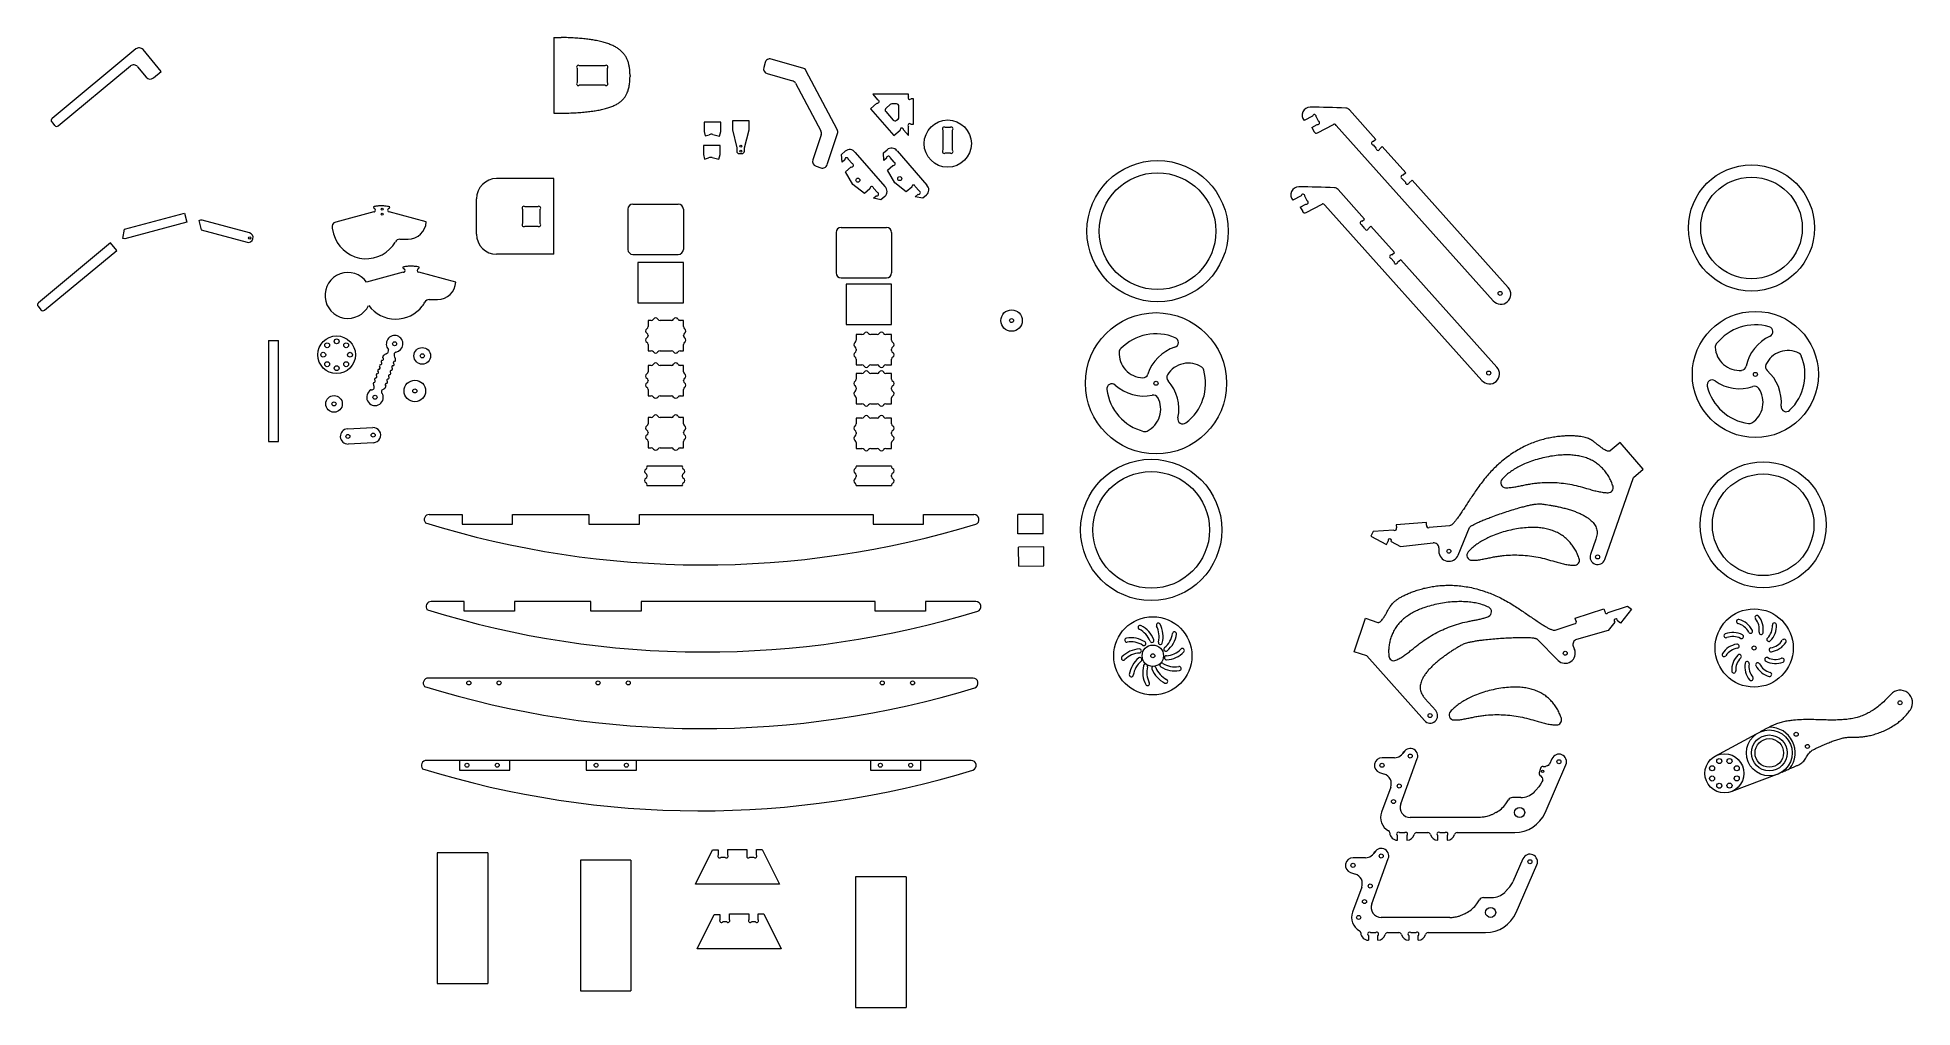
# Paper-space layout 'dxf' of a CAD drawing. Header units: millimetres. Extents: x -1714 to 2003, y -852 to 1070.
import ezdxf

# ---------------------------------------------------------------- set-up
doc = ezdxf.new("R2010")
doc.units = ezdxf.units.MM

psp = doc.layouts.new('dxf')

# ---------------------------------------------------------------- linework, layer by layer
at = {"color": 7, "linetype": 'Continuous', "lineweight": 15}
for p, q in [((-1519.2, 1047), (-1685.3, 909.4)), ((-1469.2, 1002.4), (-1505.1, 1045.7)), ((-690.8, 1069.7), (-690.8, 919.7)), ((-690.8, 1069.7), (-675.8, 1069.7)), ((-1673.2, 894.8), (-1530.2, 1013.3)), ((-1516.1, 1011.9), (-1498.7, 990.9)), ((-644.4, 1008.8), (-644.4, 980.7)), ((-589.4, 1013.7), (-639.5, 1013.7)), ((-584.4, 980.7), (-584.4, 1008.8)), ((-271.7, 1020.1), (-274.4, 1010.5)), ((-196.8, 1009.3), (-259.3, 1027)), ((-128.7, 887.3), (-190.7, 1004.4)), ((-1484.6, 989.6), (-1469.2, 1002.4)), ((-639.5, 975.7), (-589.4, 975.7)), ((-539.4, 994.7), (-539.4, 992.5)), ((-267.5, 998.2), (-217.3, 983.9)), ((-211.2, 979), (-161.2, 884.6)), ((-49.8, 939.4), (-62.4, 928.4)), ((-58.2, 957.3), (-48.7, 946.3)), ((12.7, 957.3), (-58.2, 957.3)), ((-23.6, 937), (-31.8, 929.8)), ((-11.3, 938.3), (-20.3, 938.3)), ((-6.3, 911.9), (-6.3, 933.3)), ((12.7, 953), (12.7, 957.3)), ((22.7, 948.2), (17.8, 948.2)), ((22.7, 898.2), (22.7, 948.2)), ((-1686, 902.4), (-1680.3, 895.5)), ((-690.8, 919.7), (-675.8, 919.7)), ((-392.8, 901.8), (-392.8, 883.7)), ((-359.3, 901.8), (-392.8, 901.8)), ((-359.3, 883.7), (-359.3, 901.8)), ((-336.6, 904.9), (-336.6, 886.9)), ((-303.1, 904.9), (-336.6, 904.9)), ((-303.1, 886.9), (-303.1, 904.9)), ((-62.4, 928.4), (-16.5, 875.6)), ((-32.3, 922.8), (-17.9, 906.2)), ((-10.8, 905.7), (-8, 908.2)), ((12.7, 875.8), (12.7, 893)), ((17.3, 898.2), (22.7, 898.2)), ((813.9, 914.1), (797, 905.2)), ((812.1, 891.7), (823.1, 897.5)), ((825.5, 904.1), (820.8, 912.9)), ((823.5, 880.7), (855.3, 897.6)), ((860.7, 895.7), (1172.1, 547.8)), ((939.4, 867.8), (886.8, 926.5)), ((-394.1, 856), (-394.1, 838)), ((-360.6, 856), (-394.1, 856)), ((-392.8, 883.7), (-390.6, 874.8)), ((-390.6, 874.8), (-382.4, 877)), ((-375.3, 877.7), (-361.8, 874.1)), ((-361.8, 874.1), (-359.3, 883.7)), ((-360.6, 838), (-360.6, 856)), ((-336.6, 886.9), (-327.9, 851.3)), ((-312.7, 851.1), (-303.1, 886.9)), ((-160.5, 876.8), (-177, 827.2)), ((-148.5, 817.8), (-128, 879.5)), ((-16.5, 875.6), (-4.1, 886.4)), ((2.9, 887.1), (12.7, 875.8)), ((81, 886.3), (81, 846.2)), ((95, 891.2), (85.9, 891.2)), ((100, 846.2), (100, 886.3)), ((812.1, 891.7), (816.8, 882.8)), ((933.7, 856.8), (940.1, 849.5)), ((939.4, 867.8), (934.7, 863.7)), ((-394.1, 838), (-391.9, 829)), ((-391.9, 829), (-383.7, 831.2)), ((-376.6, 832), (-363.1, 828.4)), ((-363.1, 828.4), (-360.6, 838)), ((-327.9, 851.3), (-327.9, 844.7)), ((-322.9, 839.7), (-317.7, 839.7)), ((-312.7, 844.7), (-312.7, 851.1)), ((-120, 837.8), (-112.6, 844.3)), ((-118.9, 822.9), (-120, 837.8)), ((-113.6, 827.6), (-118.9, 822.9)), ((-98.8, 819.9), (-106.7, 828.9)), ((-92.9, 842.1), (-34, 774.3)), ((-37.2, 840.9), (-29.8, 847.4)), ((-36.1, 826), (-37.2, 840.9)), ((-30.7, 830.6), (-36.1, 826)), ((-16, 823), (-23.9, 831.9)), ((-10.1, 845.1), (48.8, 777.4)), ((85.9, 841.2), (95, 841.2)), ((947.1, 849.4), (951.9, 853.7)), ((998.7, 801.5), (951.9, 853.7)), ((-690.8, 790.2), (-803.9, 790.2)), ((-690.8, 640.2), (-690.8, 790.2)), ((-170.6, 814.6), (-161.1, 811.4)), ((-112.1, 803.6), (-101.1, 813.2)), ((-97.4, 778.7), (-112.1, 803.6)), ((-29.3, 806.7), (-18.3, 816.3)), ((-14.6, 781.7), (-29.3, 806.7)), ((8.1, 763.7), (-14.6, 781.7)), ((991.8, 790), (998.1, 782.8)), ((998.7, 801.5), (993.4, 796.8)), ((1005.1, 781.8), (1011.4, 787.3)), ((1201.9, 574.5), (1011.4, 787.3)), ((-843.9, 680.2), (-843.9, 750.2)), ((-74.7, 760.6), (-97.4, 778.7)), ((-63.7, 770.2), (-74.7, 760.6)), ((-49, 762.5), (-56.8, 771.5)), ((-56.6, 751.2), (-51.2, 755.9)), ((-41.9, 748.1), (-56.6, 751.2)), ((-34.5, 754.5), (-41.9, 748.1)), ((19.2, 773.3), (8.1, 763.7)), ((33.9, 765.6), (26, 774.6)), ((26.2, 754.3), (31.6, 759)), ((40.9, 751.2), (26.2, 754.3)), ((48.4, 757.6), (40.9, 751.2)), ((791.4, 756.3), (774.5, 747.3)), ((803, 746.2), (798.3, 755.1)), ((916.8, 709.9), (864.3, 768.6)), ((-1542, 690), (-1423.1, 721.9)), ((-1423.1, 721.9), (-1418.2, 703.5)), ((-1394.6, 706.8), (-1389.7, 688.4)), ((-1293.9, 682.4), (-1387.5, 707.5)), ((-1047.6, 724.1), (-1122.9, 703.9)), ((-1048.4, 734.3), (-1047.5, 731.1)), ((-1016.7, 731.1), (-1015.9, 734.3)), ((-943.4, 704.5), (-1016.7, 724.1)), ((-752.5, 729.3), (-752.5, 701.2)), ((-722.4, 734.2), (-747.5, 734.2)), ((-717.5, 701.2), (-717.5, 729.3)), ((-543.7, 729.8), (-543.7, 649.8)), ((-533.7, 739.8), (-443.7, 739.8)), ((-433.7, 729.8), (-433.7, 649.8)), ((789.5, 733.8), (800.6, 739.6)), ((789.5, 733.8), (794.2, 725)), ((801, 722.9), (832.8, 739.7)), ((838.2, 737.8), (1149.6, 390)), ((912.2, 705.9), (916.8, 709.9)), ((-1545.2, 671.3), (-1542, 690)), ((-1541.1, 670.6), (-1545.2, 671.3)), ((-1418.2, 703.5), (-1541.1, 670.6)), ((-1389.7, 688.4), (-1298.8, 664.1)), ((-1130, 691.7), (-1127.1, 680.8)), ((-996, 670), (-979.5, 670)), ((-747.5, 696.2), (-722.4, 696.2)), ((-130.9, 683.5), (-130.9, 603.5)), ((-120.9, 693.5), (-30.9, 693.5)), ((-20.9, 683.5), (-20.9, 603.5)), ((917.5, 691.6), (911.1, 699)), ((929.4, 695.9), (924.5, 691.5)), ((976.2, 643.6), (929.4, 695.9)), ((-1569.4, 662.6), (-1712.5, 544.1)), ((-1700.4, 529.5), (-1557.3, 648)), ((-1557.3, 648), (-1569.4, 662.6)), ((-690.8, 640.2), (-803.9, 640.2)), ((-533.7, 639.8), (-443.7, 639.8)), ((975.6, 624.9), (969.3, 632.2)), ((970.9, 639), (976.2, 643.6)), ((-989.1, 604.6), (-1061.7, 585.2)), ((-989.8, 614.8), (-989, 611.6)), ((-958.2, 611.6), (-957.3, 614.8)), ((-884.8, 585), (-958.1, 604.6)), ((-523.7, 624.2), (-523.7, 544.2)), ((-433.7, 624.2), (-523.7, 624.2)), ((-433.7, 544.2), (-433.7, 624.2)), ((988.9, 629.4), (982.5, 623.9)), ((1179.4, 416.6), (988.9, 629.4)), ((-120.9, 593.5), (-30.9, 593.5)), ((-20.9, 581.1), (-110.9, 581.1)), ((-110.9, 581.1), (-110.9, 501.1)), ((-20.9, 501.1), (-20.9, 581.1)), ((-1713.1, 537.1), (-1707.4, 530.2)), ((-937.5, 550.5), (-920.9, 550.5)), ((-523.7, 544.2), (-433.7, 544.2)), ((-503.7, 509.1), (-503.7, 496.8)), ((-497.3, 509.1), (-503.7, 509.1)), ((-457.3, 509.1), (-480, 509.1)), ((-433.7, 509.1), (-440, 509.1)), ((-433.7, 496.8), (-433.7, 509.1)), ((-110.9, 501.1), (-20.9, 501.1)), ((-1256.4, 469.4), (-1256.4, 269.4)), ((-1256.4, 469.4), (-1236.4, 469.4)), ((-1236.4, 269.4), (-1236.4, 469.4)), ((-503.7, 479.4), (-503.7, 478.8)), ((-503.7, 461.4), (-503.7, 449.1)), ((-503.7, 449.1), (-497.3, 449.1)), ((-480, 449.1), (-457.3, 449.1)), ((-440, 449.1), (-433.7, 449.1)), ((-433.7, 478.8), (-433.7, 479.4)), ((-433.7, 449.1), (-433.7, 461.4)), ((-79.6, 481), (-90.9, 481)), ((-90.9, 481), (-90.9, 469.7)), ((-90.9, 452.3), (-90.9, 449.7)), ((-49.6, 481), (-62.3, 481)), ((-20.9, 481), (-32.3, 481)), ((-20.9, 469.7), (-20.9, 481)), ((-20.9, 449.7), (-20.9, 452.3)), ((-1039, 411.6), (-1039.6, 410)), ((-1035.8, 420.4), (-1036.4, 418.8)), ((-1032.6, 429.2), (-1033.2, 427.6)), ((-1029.8, 436.7), (-1029.9, 436.3)), ((-1011.1, 411.3), (-1010.5, 412.9)), ((-1007.9, 420.1), (-1007.3, 421.7)), ((-503.7, 419.8), (-503.7, 407.5)), ((-497.3, 419.8), (-503.7, 419.8)), ((-457.3, 419.8), (-480, 419.8)), ((-433.7, 419.8), (-440, 419.8)), ((-433.7, 407.5), (-433.7, 419.8)), ((-90.9, 432.3), (-90.9, 421)), ((-90.9, 421), (-79.6, 421)), ((-62.3, 421), (-49.6, 421)), ((-32.3, 421), (-20.9, 421)), ((-20.9, 421), (-20.9, 432.3)), ((-1045.4, 394.1), (-1046, 392.5)), ((-1042.2, 402.9), (-1042.8, 401.3)), ((-1020.8, 385), (-1020.2, 386.6)), ((-1017.6, 393.8), (-1017, 395.4)), ((-1014.3, 402.5), (-1013.8, 404.2)), ((-503.7, 390.2), (-503.7, 389.5)), ((-503.7, 372.2), (-503.7, 359.8)), ((-433.7, 389.5), (-433.7, 390.2)), ((-433.7, 359.8), (-433.7, 372.2)), ((-79.6, 404.1), (-90.9, 404.1)), ((-90.9, 404.1), (-90.9, 392.8)), ((-90.9, 375.5), (-90.9, 372.8)), ((-49.6, 404.1), (-62.3, 404.1)), ((-20.9, 404.1), (-32.3, 404.1)), ((-20.9, 392.8), (-20.9, 404.1)), ((-20.9, 372.8), (-20.9, 375.5)), ((-503.7, 359.8), (-497.3, 359.8)), ((-480, 359.8), (-457.3, 359.8)), ((-440, 359.8), (-433.7, 359.8)), ((-90.9, 355.5), (-90.9, 344.1)), ((-90.9, 344.1), (-79.6, 344.1)), ((-62.3, 344.1), (-49.6, 344.1)), ((-32.3, 344.1), (-20.9, 344.1)), ((-20.9, 344.1), (-20.9, 355.5)), ((-503.7, 316.8), (-503.7, 304.5)), ((-497.3, 316.8), (-503.7, 316.8)), ((-457.3, 316.8), (-480, 316.8)), ((-433.7, 316.8), (-440, 316.8)), ((-433.7, 304.5), (-433.7, 316.8)), ((-79.6, 315.5), (-90.9, 315.5)), ((-90.9, 315.5), (-90.9, 304.2)), ((-49.6, 315.5), (-62.3, 315.5)), ((-20.9, 315.5), (-32.3, 315.5)), ((-20.9, 304.2), (-20.9, 315.5)), ((-1256.4, 269.4), (-1236.4, 269.4)), ((-1099.6, 294.2), (-1049.5, 296.8)), ((-1048, 266.8), (-1098.1, 264.2)), ((-503.7, 287.2), (-503.7, 286.5)), ((-503.7, 269.2), (-503.7, 256.8)), ((-433.7, 286.5), (-433.7, 287.2)), ((-433.7, 256.8), (-433.7, 269.2)), ((-90.9, 286.9), (-90.9, 284.2)), ((-90.9, 266.9), (-90.9, 255.5)), ((-20.9, 284.2), (-20.9, 286.9)), ((-20.9, 255.5), (-20.9, 266.9)), ((1423.5, 267.4), (1403.9, 250.4)), ((1469.4, 214.6), (1423.5, 267.4)), ((-503.7, 256.8), (-497.3, 256.8)), ((-480, 256.8), (-457.3, 256.8)), ((-440, 256.8), (-433.7, 256.8)), ((-90.9, 255.5), (-79.6, 255.5)), ((-62.3, 255.5), (-49.6, 255.5)), ((-32.3, 255.5), (-20.9, 255.5)), ((-435.6, 220), (-506, 220)), ((-505.8, 201.3), (-505.8, 200.6)), ((-435.8, 200.6), (-435.8, 201.3)), ((-20.9, 220), (-91, 220)), ((-91, 202.3), (-91, 199.6)), ((-21, 199.6), (-21, 202.3)), ((1393.2, 35.5), (1449.9, 197.6)), ((1449.9, 197.6), (1469.4, 214.6)), ((-506, 182), (-435.6, 182)), ((-91, 182), (-20.9, 182)), ((-937.5, 124.5), (-872.2, 124.5)), ((-872.2, 124.5), (-872.2, 105.5)), ((-772.2, 124.5), (-621, 124.5)), ((-772.2, 105.5), (-772.2, 124.5)), ((-621, 124.5), (-621, 105.5)), ((-521, 105.5), (-521, 124.5)), ((-521, 124.5), (-57.4, 124.5)), ((-57.4, 124.5), (-57.4, 105.5)), ((42.6, 124.5), (142.5, 124.5)), ((42.6, 105.5), (42.6, 124.5)), ((279.6, 124.5), (229.6, 124.5)), ((229.6, 86.5), (229.6, 124.5)), ((279.6, 86.5), (279.6, 124.5)), ((-872.2, 105.5), (-772.2, 105.5)), ((-621, 105.5), (-521, 105.5)), ((-57.4, 105.5), (42.6, 105.5)), ((279.6, 86.5), (229.6, 86.5)), ((934.3, 90.6), (929.5, 81.9)), ((929.5, 81.9), (960.2, 65.1)), ((975, 93.7), (934.3, 90.6)), ((1039.6, 108.6), (979.8, 104.1)), ((979.8, 104.1), (980.2, 98.2)), ((1040, 103.5), (1039.6, 108.6)), ((1085.2, 102.1), (1045.2, 99)), ((1102.6, 44.2), (1125.1, 98.7)), ((1375.4, 75.5), (1364.8, 45.4)), ((280.8, 60.6), (230.8, 60)), ((231.3, 22), (230.8, 60)), ((281.2, 22.6), (280.8, 60.6)), ((960.2, 65.1), (963.7, 71.5)), ((969.8, 71.2), (988.4, 61)), ((988.4, 61), (1053, 68.4)), ((1064.1, 58.5), (1064.1, 51.8)), ((231.3, 22), (281.2, 22.6)), ((-868.4, -47.9), (-933.8, -47.9)), ((-868.4, -66.9), (-868.4, -47.9)), ((-768.4, -66.9), (-868.4, -66.9)), ((-617.3, -47.9), (-768.4, -47.9)), ((-768.4, -47.9), (-768.4, -66.9)), ((-617.3, -66.9), (-617.3, -47.9)), ((-517.3, -66.9), (-617.3, -66.9)), ((-517.3, -47.9), (-517.3, -66.9)), ((-53.7, -47.9), (-517.3, -47.9)), ((-53.7, -66.9), (-53.7, -47.9)), ((46.3, -66.9), (-53.7, -66.9)), ((146.2, -47.9), (46.3, -47.9)), ((46.3, -47.9), (46.3, -66.9)), ((1334.2, -80.9), (1391.2, -62.1)), ((1391.2, -62.1), (1393.1, -67.8)), ((1399.6, -69.9), (1438.4, -57.2)), ((1446.2, -63.4), (1424.3, -90.7)), ((1438.4, -57.2), (1446.2, -63.4)), ((896.6, -147.6), (918.8, -81.2)), ((918.8, -81.2), (943.4, -89.5)), ((1294.6, -104.4), (1332.7, -91.9)), ((1335.8, -85.8), (1334.2, -80.9)), ((1399.8, -105.2), (1337.2, -123.2)), ((1413.1, -88.7), (1399.8, -105.2)), ((1424.3, -90.7), (1418.5, -86.1)), ((921.1, -155.8), (896.6, -147.6)), ((1300.7, -164.5), (1259, -122.8)), ((1330.8, -136.6), (1333.3, -142.7)), ((1035.7, -283.9), (921.1, -155.8)), ((140.6, -199.7), (-939.4, -199.7)), ((1036.7, -240.1), (1058, -263.9)), ((1612, -354.2), (1694, -310.2)), ((-877.8, -362.8), (-943.1, -362.8)), ((-877.8, -362.8), (-877.8, -381.8)), ((-777.8, -362.8), (-877.8, -362.8)), ((-777.8, -381.8), (-777.8, -362.8)), ((-626.7, -362.8), (-777.8, -362.8)), ((-626.7, -362.8), (-626.7, -381.8)), ((-526.7, -362.8), (-626.7, -362.8)), ((-526.7, -381.8), (-526.7, -362.8)), ((-63, -362.8), (-526.7, -362.8)), ((-63, -362.8), (-63, -381.8)), ((37, -362.8), (-63, -362.8)), ((37, -381.8), (37, -362.8)), ((136.9, -362.8), (37, -362.8)), ((976.2, -357.5), (951.5, -357.5)), ((988.6, -449), (1021.5, -359.2)), ((993.4, -348.9), (995, -344.4)), ((1274.8, -466.4), (1316, -371.4)), ((1288.5, -359.5), (1283.8, -370.4)), ((-877.8, -381.8), (-777.8, -381.8)), ((-626.7, -381.8), (-526.7, -381.8)), ((-63, -381.8), (37, -381.8)), ((946.8, -386.8), (956.3, -390)), ((1265.6, -378.7), (1263.2, -387.7)), ((1270.2, -401.7), (1268.6, -405.4)), ((1269.4, -396.4), (1269.6, -396.7)), ((1280.6, -373.2), (1275.5, -374.7)), ((1734.6, -391), (1645.2, -424.3)), ((968.8, -415.9), (950.6, -465.5)), ((1226.8, -436.4), (1210.3, -436.4)), ((1143.7, -475.9), (1007.3, -475.9)), ((981.9, -520.9), (981.9, -511.7)), ((985.9, -505.9), (997, -505.9)), ((1000.9, -511.7), (1000.9, -520.9)), ((1020.3, -505.9), (1042.6, -505.9)), ((1061.9, -520.9), (1061.9, -511.7)), ((1065.9, -505.9), (1077, -505.9)), ((1080.9, -511.7), (1080.9, -520.9)), ((1100.3, -505.9), (1214.6, -505.9)), ((-921.6, -546), (-921.6, -805)), ((-821.6, -546), (-921.6, -546)), ((-821.6, -546), (-821.6, -805)), ((-409.9, -608.3), (-376.1, -540.2)), ((-376.1, -540.2), (-364.6, -540.2)), ((-364.6, -540.2), (-364.6, -550.7)), ((-358.8, -554.5), (-351.5, -554.5)), ((-345.6, -539.2), (-307.6, -539.2)), ((-345.6, -550.7), (-345.6, -539.2)), ((-307.6, -539.2), (-307.6, -550.7)), ((-301.8, -554.5), (-294.5, -554.5)), ((-288.6, -539.2), (-277.7, -539.2)), ((-288.6, -550.7), (-288.6, -539.2)), ((-277.7, -539.2), (-243.3, -608.3)), ((918.7, -555.7), (894, -555.6)), ((931, -647.2), (964, -557.4)), ((935.8, -547), (937.5, -542.6)), ((1231, -557.6), (1211, -603.6)), ((-637.6, -560.6), (-637.6, -819.6)), ((-537.6, -560.6), (-637.6, -560.6)), ((-537.6, -560.6), (-537.6, -819.6)), ((7.8, -593.4), (-92.2, -593.4)), ((-92.2, -593.4), (-92.2, -852.4)), ((7.8, -593.4), (7.8, -852.4)), ((889.2, -585), (898.8, -588.2)), ((1217.3, -664.5), (1258.5, -569.6)), ((-243.3, -608.3), (-409.9, -608.3)), ((911.2, -614), (893, -663.7)), ((-406.5, -736), (-372.7, -667.9)), ((-372.7, -667.9), (-361.2, -667.9)), ((-361.2, -667.9), (-361.2, -678.4)), ((-342.2, -666.9), (-304.2, -666.9)), ((-342.2, -678.4), (-342.2, -666.9)), ((-304.2, -666.9), (-304.2, -678.4)), ((-285.2, -666.9), (-274.3, -666.9)), ((-285.2, -678.4), (-285.2, -666.9)), ((-274.3, -666.9), (-239.9, -736)), ((1152.7, -634.6), (1169.3, -634.6)), ((-355.4, -682.2), (-348.1, -682.2)), ((-298.4, -682.2), (-291.1, -682.2)), ((928.4, -704), (939.4, -704)), ((1086.2, -674), (949.8, -674)), ((962.8, -704), (985, -704)), ((1008.4, -704), (1019.4, -704)), ((1042.8, -704), (1157, -704)), ((-239.9, -736), (-406.5, -736)), ((924.4, -709.8), (924.4, -719)), ((943.4, -719), (943.4, -709.8)), ((1004.4, -709.8), (1004.4, -719)), ((1023.4, -719), (1023.4, -709.8)), ((-921.6, -805), (-821.6, -805)), ((-637.6, -819.6), (-537.6, -819.6)), ((-92.2, -852.4), (7.8, -852.4))]:
    psp.add_line(p, q, dxfattribs=at)
for centre, radius in [((90.5, 859.5), 46.8), ((-319.8, 854.6), 2), ((-319.8, 844.5), 2), ((506.5, 686), 140), ((-87.7, 787.1), 4), ((-4.8, 790.2), 4), ((506.5, 686), 115.7), ((1684.1, 692.4), 125), ((1684.1, 692.4), 100.7), ((-1031.1, 729.6), 2), ((-1031.1, 719.5), 2), ((-1293.5, 672.7), 2.29), ((1185.7, 562.7), 4), ((217, 508.9), 21.2), ((503.4, 384.5), 140), ((1691.8, 402.1), 125), ((217, 508.9), 4), ((-1121.2, 441.1), 37.3), ((-1140, 459.9), 4.84), ((-1121.2, 467.7), 4.84), ((-1102.4, 459.9), 4.84), ((-1006.2, 462.8), 4), ((-951.3, 438.9), 16.5), ((-1147.7, 441.1), 4.84), ((-1140, 422.3), 4.84), ((-1121.2, 414.6), 4.84), ((-1102.4, 422.3), 4.84), ((-1094.6, 441.1), 4.84), ((-951.3, 438.9), 4), ((-966.1, 369.4), 21.3), ((-966.1, 369.4), 4), ((503.4, 384.5), 4), ((1163.1, 404.8), 4), ((1691.8, 402.1), 4), ((-1126.4, 343.7), 16.5), ((-1126.4, 343.7), 4), ((-1045.1, 356.9), 4), ((-1098.9, 279.2), 4), ((-1048.8, 281.8), 4), ((493.9, 94), 140), ((1707.2, 104.1), 125), ((493.9, 94), 115.7), ((1707.2, 104.1), 100.7), ((1084.1, 51.8), 4), ((1379, 40.4), 4), ((1689.3, -140), 77.5), ((497.1, -155.5), 77.5), ((497.1, -155.5), 21.2), ((1314.8, -150.4), 4), ((1689.3, -140), 4), ((497.1, -155.5), 4), ((-859.1, -209.3), 4), ((-799.1, -209.2), 4), ((-602.9, -209.2), 4), ((-542.9, -209.2), 4), ((-39.3, -209.2), 4), ((20.7, -209.2), 4), ((1978.6, -248.6), 4), ((1046.8, -273.9), 4), ((1719.4, -348), 45.5), ((1719.4, -348), 35.6), ((1719.4, -348), 28.3), ((1772.7, -311), 4), ((1795, -335.1), 4), ((-862.8, -372.3), 4), ((-802.8, -372.3), 4), ((-606.7, -372.3), 4), ((-546.7, -372.3), 4), ((-43, -372.3), 4), ((17, -372.3), 4), ((951.5, -372.5), 4), ((1007.4, -354.1), 4), ((1302.3, -365.4), 4), ((1630.4, -388.4), 38.8), ((1620.3, -364), 5), ((1640.5, -364), 5), ((1269.9, -384.4), 2.29), ((1606, -378.3), 5), ((1606, -398.6), 5), ((1620.3, -412.9), 5), ((1640.5, -412.8), 5), ((1654.8, -378.3), 5), ((1654.8, -398.5), 5), ((974.3, -444.3), 4), ((985.6, -413.5), 4), ((1224.4, -465.9), 10), ((949.9, -552.2), 4), ((894, -570.7), 4), ((1244.8, -563.6), 4), ((928.1, -611.7), 4), ((916.8, -642.5), 4), ((1166.9, -664), 10), ((905.2, -674), 4)]:
    psp.add_circle(centre, radius, dxfattribs=at)
for centre, radius, start, end in [((-1512.8, 1039.3), 10, 39.6305, 129.6305), ((-1523.8, 1005.6), 10, 39.6305, 129.6305), ((-642, 1011.3), 3.5, 45, 225), ((-586.9, 1011.3), 3.5, 315, 135), ((-264.8, 1007.8), 10, 164.1835, 254.1835), ((-262.1, 1017.4), 10, 74.1835, 164.1835), ((-199.5, 999.7), 10, 27.9115, 74.1835), ((-1491, 997.3), 10, 219.6305, 309.6305), ((-642, 978.2), 3.5, 135, 315), ((-586.9, 978.2), 3.5, 225, 45), ((-220, 974.3), 10, 27.9115, 74.1835), ((-49.2, 942.9), 3.5, 260.7409, 80.7409), ((-28.6, 926.1), 5, 131.0362, 221.0362), ((-20.3, 933.3), 5, 90, 131.0362), ((-11.3, 933.3), 5, 0, 90), ((15.2, 950.6), 3.5, 136.5328, 316.5328), ((809.1, 915.7), 15.9, 90, 221.0809), ((809.1, -433.8), 1365.4, 87.0263, 90), ((879.4, 919.8), 10, 41.8357, 87.0263), ((-1682.1, 905.6), 5, 129.6305, 219.6305), ((-1676.4, 898.7), 5, 219.6305, 309.6305), ((-14.1, 909.5), 5, 221.0362, 311.0362), ((-11.3, 911.9), 5, 311.0362, 0), ((15, 895.6), 3.5, 48.5943, 228.5943), ((83.5, 888.7), 3.5, 45, 225), ((97.5, 888.7), 3.5, 315, 135), ((817.4, 913.5), 3.5, 349.9734, 169.9734), ((824.3, 900.8), 3.5, 249.8001, 69.8001), ((860, 888.7), 10, 107.5623, 117.9115), ((853.3, 889), 10, 41.8357, 68.3184), ((-377.9, 868.1), 10, 75, 116.8024), ((-170, 879.9), 10, 341.6395, 27.9115), ((-137.5, 882.6), 10, 341.6395, 27.9115), ((-0.6, 886.7), 3.5, 5.6093, 185.6093), ((821.2, 885.2), 5, 207.9115, 297.9115), ((934.2, 860.3), 3.5, 81.2496, 261.2496), ((-379.2, 822.3), 10, 75, 116.8024), ((-322.9, 844.7), 5, 180, 270), ((-317.7, 844.7), 5, 270, 0), ((-167.5, 824.1), 10, 161.6395, 251.6395), ((-110.1, 828.2), 3.5, 10.7032, 190.7032), ((-103.8, 834.2), 13.4, 35.8796, 131.0362), ((-100, 816.5), 3.5, 251.3691, 71.3691), ((-27.3, 831.3), 3.5, 10.7032, 190.7032), ((-21, 837.3), 13.4, 35.8796, 131.0362), ((-17.1, 819.6), 3.5, 251.3691, 71.3691), ((83.5, 843.7), 3.5, 135, 315), ((97.5, 843.7), 3.5, 225, 45), ((943.6, 849.4), 3.5, 178.7672, 0.2278), ((-803.9, 750.2), 40, 90, 180), ((-158, 820.9), 10, 251.6395, 341.6395), ((992.6, 793.4), 3.5, 76.5037, 256.5037), ((1001.6, 782.3), 3.5, 171.7996, 351.7996), ((-60.2, 770.9), 3.5, 10.7032, 190.7032), ((-50.1, 759.2), 3.5, 251.3691, 71.3691), ((-43.3, 764.7), 13.4, 311.0362, 46.1927), ((22.6, 774), 3.5, 10.7032, 190.7032), ((32.7, 762.3), 3.5, 251.3691, 71.3691), ((39.5, 767.8), 13.4, 311.0362, 46.1927), ((786.5, 757.8), 15.9, 90, 221.0809), ((786.5, -591.7), 1365.4, 87.0263, 90), ((794.8, 755.7), 3.5, 349.9734, 169.9734), ((801.8, 742.9), 3.5, 249.8001, 69.8001), ((856.8, 761.9), 10, 41.8357, 87.0263), ((-1390.1, 697.8), 10, 75, 116.8024), ((-1047.6, 727.6), 3.5, 269.2792, 89.2792), ((-1016.7, 727.6), 3.5, 90.7208, 270.7208), ((-750, 731.8), 3.5, 45, 225), ((-720, 731.8), 3.5, 315, 135), ((-533.7, 729.8), 10, 90, 180), ((-443.7, 729.8), 10, 0, 90), ((798.6, 727.3), 5, 207.9115, 297.9115), ((837.4, 730.9), 10, 107.5623, 117.9115), ((830.7, 731.1), 10, 41.8357, 68.3184), ((-1296.4, 673.2), 9.5, 255, 75), ((-1120.4, 694.3), 10, 105, 195), ((-1062.6, 698.1), 66.8, 195, 322.0991), ((-996, 660), 10, 90, 151.277), ((-979.5, 706.2), 36.1, 270, 357.3302), ((-803.9, 680.2), 40, 180, 270), ((-750, 698.7), 3.5, 135, 315), ((-720, 698.7), 3.5, 225, 45), ((-120.9, 683.5), 10, 90, 180), ((-30.9, 683.5), 10, 0, 90), ((911.7, 702.4), 3.5, 81.2496, 261.2496), ((921, 691.5), 3.5, 178.7672, 0.2278), ((-1055.5, 692.6), 57.8, 322.0991, 331.277), ((-533.7, 649.8), 10, 180, 270), ((-443.7, 649.8), 10, 270, 0), ((970.1, 635.6), 3.5, 76.5037, 256.5037), ((-1098.7, 558.6), 45.5, 35.6186, 334.2266), ((-989, 608.1), 3.5, 269.2792, 89.2792), ((-958.1, 608.1), 3.5, 90.7208, 270.7208), ((-120.9, 603.5), 10, 180, 270), ((-30.9, 603.5), 10, 270, 0), ((979, 624.4), 3.5, 171.7996, 351.7996), ((-920.9, 586.7), 36.1, 270, 357.3302), ((1187, 561.2), 20, 221.8357, 41.8357), ((-1709.3, 540.3), 5, 129.6305, 219.6305), ((-1703.5, 533.3), 5, 219.6305, 309.6305), ((-1004, 578.6), 66.8, 216.5732, 322.0991), ((-996.9, 573.1), 57.8, 322.0991, 331.277), ((-937.5, 540.5), 10, 90, 151.277), ((-503.7, 488.1), 5, 120, 240), ((-508.7, 496.8), 5, 300, 0), ((-508.7, 479.4), 5, 0, 60), ((-497.3, 514.1), 5, 270, 330), ((-488.7, 509.1), 5, 30, 150), ((-480, 514.1), 5, 210, 270), ((-457.3, 514.1), 5, 270, 330), ((-448.7, 509.1), 5, 30, 150), ((-440, 514.1), 5, 210, 270), ((-428.7, 496.8), 5, 180, 240), ((-428.7, 479.4), 5, 120, 180), ((-433.7, 488.1), 5, 300, 60), ((-79.6, 486), 5, 270, 330), ((-70.9, 481), 5, 30, 150), ((-62.3, 486), 5, 210, 270), ((-49.6, 486), 5, 270, 330), ((-40.9, 481), 5, 30, 150), ((-32.3, 486), 5, 210, 270), ((1691.8, 402.1), 98.3, 73.7094, 142.0479), ((1716.6, 486.8), 10, 294.8117, 73.7094), ((-1025.1, 449.6), 7, 285.8788, 17.696), ((-1006.2, 462.8), 16.5, 277.3221, 222.3709), ((-1000.4, 440.5), 7, 121.997, 213.8142), ((-503.7, 470.1), 5, 120, 240), ((-508.7, 478.8), 5, 300, 0), ((-508.7, 461.4), 5, 0, 60), ((-497.3, 444.1), 5, 30, 90), ((-488.7, 449.1), 5, 210, 330), ((-480, 444.1), 5, 90, 150), ((-457.3, 444.1), 5, 30, 90), ((-448.7, 449.1), 5, 210, 330), ((-440, 444.1), 5, 90, 150), ((-428.7, 478.8), 5, 180, 240), ((-428.7, 461.4), 5, 120, 180), ((-433.7, 470.1), 5, 300, 60), ((-90.9, 461), 5, 120, 240), ((-95.9, 469.7), 5, 300, 0), ((-95.9, 452.3), 5, 0, 60), ((-95.9, 449.7), 5, 300, 0), ((-15.9, 469.7), 5, 180, 240), ((-15.9, 452.3), 5, 120, 180), ((-15.9, 449.7), 5, 180, 240), ((-20.9, 461), 5, 300, 60), ((478.8, 443.8), 48.4, 176.4549, 268.1085), ((440.4, 446.2), 10, 135.4529, 176.4549), ((503.4, 384.5), 98.1, 67.1144, 135.5576), ((567.3, 375.8), 84.6, 108.2167, 161.5849), ((537.8, 465.6), 10, 287.7191, 68.0515), ((1622.2, 456.4), 10, 142.0479, 183.0498), ((1660.5, 458.4), 48.4, 183.0498, 274.7133), ((1756.3, 401), 84.6, 114.8117, 168.3073), ((1756.3, 401), 48.4, 63.0498, 154.7133), ((-1038.7, 409.7), 1, 159.8465, 235.3487), ((-1038.1, 411.3), 1, 84.4212, 159.8465), ((-1037.7, 415.2), 2.93, 264.4212, 55.2718), ((-1035.4, 418.4), 1, 159.8465, 235.2718), ((-1034.8, 420.1), 1, 84.4981, 159.8465), ((-1034.5, 424), 2.93, 264.4981, 55.1948), ((-1032.2, 427.2), 1, 159.8465, 235.1948), ((-1031.6, 428.8), 1, 84.5751, 159.8465), ((-1031.3, 432.7), 2.93, 264.5751, 55.1179), ((-1029, 436), 1, 159.8465, 235.1179), ((-1020.4, 433.2), 10, 105.8788, 159.8465), ((-1012.4, 407.7), 2.93, 84.7291, 234.9638), ((-1009.2, 416.5), 2.93, 84.6521, 235.0409), ((-1012.1, 411.7), 1, 264.7291, 339.8465), ((-1011.5, 413.3), 1, 339.8465, 55.0409), ((-1006, 425.3), 2.93, 85.9719, 235.1179), ((-1008.9, 420.4), 1, 264.6521, 339.8465), ((-1008.3, 422), 1, 339.8465, 55.1179), ((-1014.5, 431), 10, 348.0652, 33.8142), ((-1005.7, 429.2), 1, 265.9719, 348.0652), ((-497.3, 424.8), 5, 270, 330), ((-488.7, 419.8), 5, 30, 150), ((-480, 424.8), 5, 210, 270), ((-457.3, 424.8), 5, 270, 330), ((-448.7, 419.8), 5, 30, 150), ((-440, 424.8), 5, 210, 270), ((-90.9, 441), 5, 120, 240), ((-95.9, 432.3), 5, 0, 60), ((-79.6, 416), 5, 30, 90), ((-70.9, 421), 5, 210, 330), ((-70.9, 404.1), 5, 30, 150), ((-62.3, 416), 5, 90, 150), ((-49.6, 416), 5, 30, 90), ((-40.9, 421), 5, 210, 330), ((-40.9, 404.1), 5, 30, 150), ((-32.3, 416), 5, 90, 150), ((-15.9, 432.3), 5, 120, 180), ((-20.9, 441), 5, 300, 60), ((567.3, 376), 48.4, 56.4549, 148.1085), ((503.6, 384.4), 98.1, 307.1144, 15.5576), ((588.5, 408), 10, 15.4529, 56.4549), ((1164.5, 403.3), 20, 221.8357, 41.8357), ((1663.7, 420.2), 10, 274.7133, 348.3073), ((1721.6, 417.4), 10, 154.7133, 228.3073), ((1658.7, 346.8), 84.6, 354.8117, 48.3073), ((1691.8, 402.1), 98.3, 313.7094, 22.0479), ((1773.7, 435.2), 10, 22.0479, 63.0498), ((-1051.8, 376.7), 5.26, 262.9908, 28.908), ((-1038.5, 384), 10, 174.0075, 208.908), ((-1047.4, 385), 1, 88.3448, 174.0075), ((-1047.3, 388.9), 2.93, 268.3448, 55.5025), ((-1045.1, 392.2), 1, 159.8465, 235.5025), ((-1044.5, 393.8), 1, 84.2674, 159.8465), ((-1044.1, 397.7), 2.93, 264.2674, 55.4256), ((-1041.9, 400.9), 1, 159.8465, 235.4256), ((-1041.3, 402.5), 1, 84.3443, 159.8465), ((-1040.9, 406.5), 2.93, 264.3443, 55.3487), ((-1027.2, 367.6), 5.26, 110.785, 236.7022), ((-1032.6, 381.9), 10, 290.785, 336.0837), ((-1022.1, 381.4), 2.93, 84.9604, 234.4396), ((-1024.4, 378.2), 1, 336.0837, 54.4396), ((-1018.9, 390.2), 2.93, 84.8833, 234.8097), ((-1021.7, 385.4), 1, 264.9604, 339.8465), ((-1021.1, 387), 1, 339.8465, 54.8097), ((-1015.6, 399), 2.93, 84.8062, 234.8868), ((-1018.5, 394.1), 1, 264.8833, 339.8465), ((-1017.9, 395.8), 1, 339.8465, 54.8868), ((-1015.3, 402.9), 1, 264.8062, 339.8465), ((-1014.7, 404.5), 1, 339.8465, 54.9638), ((-503.7, 398.8), 5, 120, 240), ((-503.7, 380.8), 5, 120, 240), ((-508.7, 407.5), 5, 300, 0), ((-508.7, 390.2), 5, 0, 60), ((-508.7, 389.5), 5, 300, 0), ((-508.7, 372.2), 5, 0, 60), ((-428.7, 407.5), 5, 180, 240), ((-428.7, 390.2), 5, 120, 180), ((-428.7, 389.5), 5, 180, 240), ((-428.7, 372.2), 5, 120, 180), ((-433.7, 398.8), 5, 300, 60), ((-433.7, 380.8), 5, 300, 60), ((-90.9, 384.1), 5, 120, 240), ((-95.9, 392.8), 5, 300, 0), ((-95.9, 375.5), 5, 0, 60), ((-95.9, 372.8), 5, 300, 0), ((-79.6, 409.1), 5, 270, 330), ((-62.3, 409.1), 5, 210, 270), ((-49.6, 409.1), 5, 270, 330), ((-32.3, 409.1), 5, 210, 270), ((-15.9, 392.8), 5, 180, 240), ((-15.9, 375.5), 5, 120, 180), ((-15.9, 372.8), 5, 180, 240), ((-20.9, 384.1), 5, 300, 60), ((415.9, 373.5), 10, 47.7191, 188.0515), ((503.4, 384.2), 98.1, 187.1144, 255.5576), ((479, 443.9), 84.6, 228.2167, 281.5849), ((477.5, 405.4), 10, 268.059, 342.7876), ((534.7, 396.3), 10, 148.059, 222.7876), ((464.1, 333.4), 84.6, 348.2167, 41.5849), ((1606, 381.1), 10, 54.8117, 193.7094), ((1691.8, 402.1), 98.3, 193.7094, 262.0479), ((1660.5, 458.4), 84.6, 234.8117, 288.3073), ((1658.7, 346.8), 48.4, 303.0498, 34.7133), ((1690.2, 368.6), 10, 34.7133, 108.3073), ((-1045.1, 356.9), 16.5, 118.948, 20.745), ((-1052.6, 370.5), 1, 82.9908, 118.948), ((-1030.6, 362.4), 1, 20.745, 56.7022), ((-497.3, 354.8), 5, 30, 90), ((-488.7, 359.8), 5, 210, 330), ((-480, 354.8), 5, 90, 150), ((-457.3, 354.8), 5, 30, 90), ((-448.7, 359.8), 5, 210, 330), ((-440, 354.8), 5, 90, 150), ((-90.9, 364.1), 5, 120, 240), ((-95.9, 355.5), 5, 0, 60), ((-79.6, 339.1), 5, 30, 90), ((-70.9, 344.1), 5, 210, 330), ((-62.3, 339.1), 5, 90, 150), ((-49.6, 339.1), 5, 30, 90), ((-40.9, 344.1), 5, 210, 330), ((-32.3, 339.1), 5, 90, 150), ((-15.9, 355.5), 5, 120, 180), ((-20.9, 364.1), 5, 300, 60), ((464.3, 333.3), 48.4, 296.4549, 28.1085), ((498.2, 351.3), 10, 28.059, 102.7876), ((1752.9, 338.2), 10, 174.8117, 313.7094), ((-503.7, 295.8), 5, 120, 240), ((-508.7, 304.5), 5, 300, 0), ((-497.3, 321.8), 5, 270, 330), ((-488.7, 316.8), 5, 30, 150), ((-480, 321.8), 5, 210, 270), ((-457.3, 321.8), 5, 270, 330), ((-448.7, 316.8), 5, 30, 150), ((-440, 321.8), 5, 210, 270), ((-428.7, 304.5), 5, 180, 240), ((-433.7, 295.8), 5, 300, 60), ((-90.9, 295.5), 5, 120, 240), ((-95.9, 304.2), 5, 300, 0), ((-79.6, 320.5), 5, 270, 330), ((-70.9, 315.5), 5, 30, 150), ((-62.3, 320.5), 5, 210, 270), ((-49.6, 320.5), 5, 270, 330), ((-40.9, 315.5), 5, 30, 150), ((-32.3, 320.5), 5, 210, 270), ((-15.9, 304.2), 5, 180, 240), ((-20.9, 295.5), 5, 300, 60), ((556.6, 314), 10, 167.7191, 308.0515), ((1679.6, 314.6), 10, 262.0479, 303.0498), ((-1098.9, 279.2), 15, 92.9496, 272.9496), ((-1048.8, 281.8), 15, 272.9496, 92.9496), ((-503.7, 277.8), 5, 120, 240), ((-508.7, 287.2), 5, 0, 60), ((-508.7, 286.5), 5, 300, 0), ((-508.7, 269.2), 5, 0, 60), ((-428.7, 287.2), 5, 120, 180), ((-428.7, 286.5), 5, 180, 240), ((-428.7, 269.2), 5, 120, 180), ((-433.7, 277.8), 5, 300, 60), ((-90.9, 275.5), 5, 120, 240), ((-95.9, 286.9), 5, 0, 60), ((-95.9, 284.2), 5, 300, 0), ((-95.9, 266.9), 5, 0, 60), ((-15.9, 286.9), 5, 120, 180), ((-15.9, 284.2), 5, 180, 240), ((-15.9, 266.9), 5, 120, 180), ((-20.9, 275.5), 5, 300, 60), ((481.4, 298.9), 10, 255.4529, 296.4549), ((-497.3, 251.8), 5, 30, 90), ((-488.7, 256.8), 5, 210, 330), ((-480, 251.8), 5, 90, 150), ((-457.3, 251.8), 5, 30, 90), ((-448.7, 256.8), 5, 210, 330), ((-440, 251.8), 5, 90, 150), ((-79.6, 250.5), 5, 30, 90), ((-70.9, 255.5), 5, 210, 330), ((-62.3, 250.5), 5, 90, 150), ((-49.6, 250.5), 5, 30, 90), ((-40.9, 255.5), 5, 210, 330), ((-32.3, 250.5), 5, 90, 150), ((-505.8, 210), 5, 120, 240), ((-505.8, 192), 5, 120, 240), ((-510.8, 218.6), 5, 300, 15.5423), ((-510.8, 201.3), 5, 0, 60), ((-510.8, 200.6), 5, 300, 0), ((-510.8, 183.3), 5, 344.4577, 60), ((-430.8, 218.6), 5, 164.4577, 240), ((-430.8, 201.3), 5, 120, 180), ((-430.8, 200.6), 5, 180, 240), ((-430.8, 183.3), 5, 120, 195.5423), ((-435.8, 210), 5, 300, 60), ((-435.8, 192), 5, 300, 60), ((-91, 211), 5, 120, 240), ((-91, 191), 5, 120, 240), ((-96, 219.6), 5, 300, 3.8962), ((-96, 202.3), 5, 0, 60), ((-96, 199.6), 5, 300, 0), ((-96, 182.3), 5, 356.1038, 60), ((-16, 219.6), 5, 176.1038, 240), ((-16, 202.3), 5, 120, 180), ((-16, 199.6), 5, 180, 240), ((-16, 182.3), 5, 120, 183.8962), ((-21, 211), 5, 300, 60), ((-21, 191), 5, 300, 60), ((1196.9, 187.6), 10, 138.3489, 268.5547), ((1400, 177.6), 10, 268.8451, 17.7156), ((-937.5, 114.5), 10, 90, 220.7528), ((142.5, 114.5), 10, 291.2302, 90), ((-395, 1879.6), 1855, 252.7483, 286.9583), ((966.8, 73.1), 3.5, 327.1515, 207.0203), ((977.1, 96.5), 3.5, 233.1014, 27.948), ((1043.1, 101.8), 3.5, 152.243, 306.7932), ((1054.1, 58.5), 10, 0, 96.5245), ((1084.1, 51.8), 20, 180, 337.6088), ((1129.8, 43.8), 10, 138.3489, 268.5547), ((1379, 40.4), 15, 160.7142, 340.7142), ((1332.9, 33.8), 10, 268.8451, 17.7156), ((-933.8, -57.9), 10, 90, 220.7528), ((-391.2, 1707.1), 1855, 252.7483, 286.9583), ((146.2, -57.9), 10, 291.2302, 90), ((1158.7, -68.2), 10, 293.9679, 64.1738), ((1396.6, -68.1), 3.5, 174.5747, 329.4213), ((471.9, -99.4), 4, 63.8748, 243.8748), ((450.9, -142.1), 43.6, 21.048, 63.8748), ((450.9, -142.1), 51.6, 21.048, 63.8748), ((508.1, -94.6), 4, 27.8748, 207.8748), ((465.9, -116.9), 43.6, 345.048, 27.8748), ((465.9, -116.9), 51.6, 345.048, 27.8748), ((492.9, -105.3), 43.6, 309.048, 351.8748), ((540.1, -112.1), 4, 351.8748, 171.8748), ((1333.6, -88.5), 3.5, 255.7295, 50.2797), ((1415, -85.8), 3.5, 355.5023, 235.3711), ((1647.1, -150), 40.8, 62.3584, 111.7286), ((1658.3, -87.6), 4, 75.7286, 255.7286), ((1649.2, -123.3), 32.8, 26.3584, 75.7286), ((1649.2, -123.3), 40.8, 26.3584, 75.7286), ((1682.2, -106.9), 4, 206.3584, 26.3583), ((1695, -79.4), 4, 39.7286, 219.7286), ((1666.7, -102.9), 32.8, 350.3584, 39.7286), ((1666.7, -102.9), 40.8, 350.3584, 39.7286), ((1703, -109.1), 4, 170.3584, 350.3583), ((1692.8, -96.8), 32.8, 314.3584, 3.7286), ((1692.8, -96.8), 40.8, 314.3584, 3.7286), ((1729.5, -94.4), 4, 3.7286, 183.7286), ((473, -193.5), 51.6, 93.048, 135.8748), ((445.4, -124.4), 4, 99.8748, 279.8748), ((453.6, -171.4), 51.6, 57.048, 99.8748), ((453.6, -171.4), 43.6, 57.048, 99.8748), ((470.4, -145.9), 4, 273.048, 93.048), ((479.5, -131.4), 4, 237.048, 57.048), ((495.4, -125), 4, 201.048, 21.048), ((512, -129.2), 4, 165.048, 345.048), ((522.9, -142.3), 4, 129.048, 309.048), ((521.6, -111.8), 43.6, 273.048, 315.8748), ((521.6, -111.8), 51.6, 273.048, 315.8748), ((492.9, -105.3), 51.6, 309.048, 351.8748), ((555.8, -145), 4, 315.8748, 135.8748), ((1314.8, -150.4), 20, 224.9139, 22.5227), ((1340, -132.8), 10, 105.9981, 202.5227), ((1661, -172.9), 40.8, 98.3584, 147.7286), ((1633.4, -115.8), 4, 111.7286, 291.7286), ((1661, -172.9), 32.8, 98.3584, 147.7286), ((1647.1, -150), 32.8, 62.3584, 111.7286), ((1655.6, -136.5), 4, 278.3584, 98.3583), ((1664.1, -117.4), 4, 242.3584, 62.3583), ((1718.5, -123.1), 4, 134.3584, 314.3583), ((1722.9, -143.5), 4, 98.3584, 278.3583), ((1717.5, -107.1), 32.8, 278.3584, 327.7286), ((1717.5, -107.1), 40.8, 278.3584, 327.7286), ((1748.7, -126.8), 4, 327.7286, 147.7286), ((438.8, -160.3), 4, 135.8748, 315.8748), ((473, -193.5), 43.6, 93.048, 135.8748), ((501.6, -199.9), 51.6, 129.048, 171.8748), ((501.6, -199.9), 43.6, 129.048, 171.8748), ((471.6, -162.9), 4, 309.048, 129.048), ((528.6, -188.4), 51.6, 165.048, 207.8748), ((482.6, -176.1), 4, 345.048, 165.048), ((528.6, -188.4), 43.6, 165.048, 207.8748), ((499.1, -180.2), 4, 115.3954, 201.048), ((543.6, -163.1), 51.6, 201.048, 243.8748), ((499.1, -180.2), 4, 21.048, 74.1885), ((543.6, -163.1), 43.6, 201.048, 243.8748), ((515, -173.9), 4, 57.048, 237.048), ((540.9, -133.9), 51.6, 237.048, 279.8748), ((540.9, -133.9), 43.6, 237.048, 279.8748), ((524.1, -159.4), 4, 93.048, 273.048), ((549.1, -180.8), 4, 279.8748, 99.8748), ((974.9, -155.2), 10, 184.807, 293.6776), ((1629.8, -153.2), 4, 147.7286, 327.7286), ((1685.7, -183.2), 40.8, 134.3584, 183.7286), ((1649, -185.6), 4, 183.7286, 3.7286), ((1685.7, -183.2), 32.8, 134.3584, 183.7286), ((1660, -156.9), 4, 314.3584, 134.3583), ((1711.8, -177.1), 40.8, 170.3584, 219.7286), ((1675.5, -170.9), 4, 350.3584, 170.3583), ((1711.8, -177.1), 32.8, 170.3584, 219.7286), ((1696.3, -173.1), 4, 26.3584, 206.3583), ((1729.3, -156.7), 40.8, 206.3584, 255.7286), ((1729.3, -156.7), 32.8, 206.3584, 255.7286), ((1714.4, -162.6), 4, 62.3584, 242.3583), ((1731.5, -130), 40.8, 242.3584, 291.7286), ((1731.5, -130), 32.8, 242.3584, 291.7286), ((1745.1, -164.2), 4, 291.7286, 111.7286), ((-939.4, -209.7), 10, 90, 220.7528), ((-396.8, 1555.3), 1855, 252.7483, 286.9583), ((140.6, -209.7), 10, 291.2302, 90), ((454.4, -193.2), 4, 171.8748, 351.8748), ((486.5, -210.6), 4, 207.8748, 27.8748), ((522.6, -205.9), 4, 243.8748, 63.8748), ((1683.5, -200.6), 4, 219.7286, 39.7286), ((1720.2, -192.4), 4, 255.7286, 75.7286), ((1978.6, -248.6), 24.8, 325.853, 138.143), ((1046.8, -273.9), 15, 221.8084, 41.8084), ((1094.6, -272.6), 10, 138.3489, 268.5547), ((1297.7, -282.6), 10, 268.8451, 17.7156), ((1719.4, -348), 51.3, 323.1028, 89.6049), ((-943.1, -372.8), 10, 90, 220.7528), ((136.9, -372.8), 10, 291.2302, 90), ((951.5, -372.5), 15.1, 89.911, 251.648), ((976.2, -337.5), 20, 269.911, 339.8465), ((1007.4, -354.1), 15, 339.8465, 159.8465), ((1279.2, -368.4), 5, 286.3723, 336.5242), ((1302.3, -365.4), 15, 336.5242, 156.5242), ((-400.6, 1392.3), 1855, 252.7483, 286.9583), ((950, -409), 20, 339.8465, 71.648), ((1268, -389), 5, 165, 243.9674), ((1270.4, -380), 5, 81.1796, 165), ((1261.4, -402.5), 10, 37.1631, 63.9674), ((1265.6, -399.7), 5, 336.5242, 37.1631), ((1272.7, -365.1), 10, 261.1796, 286.3723), ((1150.8, -412.8), 58.8, 322.0991, 331.277), ((1210.3, -445.4), 9, 90, 151.277), ((1226.8, -399.3), 37.1, 270, 313.61), ((978.8, -475.9), 30, 159.8465, 241.3292), ((1007.3, -455.9), 20, 159.8465, 270), ((1143.7, -407.3), 67.8, 299.9292, 322.0991), ((1214.6, -440.2), 65.7, 270, 336.5242), ((961.9, -506.6), 5, 2.0183, 61.3292), ((981.9, -505.9), 15, 182.0183, 270), ((983.9, -508.8), 3.5, 55.3608, 235.3608), ((998.9, -508.8), 3.5, 304.6392, 124.6392), ((1000.9, -505.9), 15, 270, 345.5225), ((1020.3, -510.9), 5, 90, 165.5225), ((1042.6, -510.9), 5, 14.4775, 90), ((1061.9, -505.9), 15, 194.4775, 270), ((1063.9, -508.8), 3.5, 55.3608, 235.3608), ((1078.9, -508.8), 3.5, 304.6392, 124.6392), ((1080.9, -505.9), 15, 270, 345.5225), ((1100.3, -510.9), 5, 90, 165.5225), ((-361.7, -552.6), 3.5, 147.1565, 327.1565), ((-348.6, -552.6), 3.5, 212.8435, 32.8435), ((-304.7, -552.6), 3.5, 147.1565, 327.1565), ((-291.6, -552.6), 3.5, 212.8435, 32.8435), ((894, -570.7), 15.1, 89.911, 251.648), ((918.7, -535.7), 20, 269.911, 339.8465), ((949.9, -552.2), 15, 339.8465, 159.8465), ((1244.8, -563.6), 15, 336.5242, 156.5242), ((892.5, -607.1), 20, 339.8465, 71.648), ((1169.3, -597.4), 37.1, 270, 313.61), ((921.2, -674), 30, 159.8465, 241.3292), ((949.8, -654), 20, 159.8465, 270), ((1086.2, -605.4), 67.8, 299.9292, 322.0991), ((1093.3, -611), 58.8, 322.0991, 331.277), ((1152.7, -643.6), 9, 90, 151.277), ((1157, -638.3), 65.7, 270, 336.5242), ((-358.3, -680.3), 3.5, 147.1565, 327.1565), ((-345.2, -680.3), 3.5, 212.8435, 32.8435), ((-301.3, -680.3), 3.5, 147.1565, 327.1565), ((-288.2, -680.3), 3.5, 212.8435, 32.8435), ((904.4, -704.8), 5, 2.0183, 61.3292), ((924.4, -704), 15, 182.0183, 270), ((926.4, -706.9), 3.5, 55.3608, 235.3608), ((941.4, -706.9), 3.5, 304.6392, 124.6392), ((962.8, -709), 5, 90, 165.5225), ((985, -709), 5, 14.4775, 90), ((1006.4, -706.9), 3.5, 55.3608, 235.3608), ((1021.4, -706.9), 3.5, 304.6392, 124.6392), ((1042.8, -709), 5, 90, 165.5225), ((943.4, -704), 15, 270, 345.5225), ((1004.4, -704), 15, 194.4775, 270), ((1023.4, -704), 15, 270, 345.5225)]:
    psp.add_arc(centre, radius, start, end, dxfattribs=at)
for points, knots in [([(-539.4, 994.7), (-539.5, 997.1), (-539.6, 1001.7), (-540.3, 1008.6), (-541.4, 1015.3), (-543.2, 1021.7), (-545.6, 1027.9), (-548.8, 1033.7), (-553, 1039.2), (-558, 1044.1), (-563.8, 1048.3), (-570.2, 1052.1), (-577.6, 1055.6), (-586.1, 1058.7), (-595.7, 1061.5), (-605.7, 1063.7), (-615.8, 1065.4), (-626.1, 1066.8), (-637.2, 1067.9), (-649.3, 1068.8), (-662.2, 1069.4), (-671.2, 1069.6), (-675.8, 1069.7)], [0, 0, 0, 0, 0.039803, 0.079048, 0.117267, 0.154663, 0.191689, 0.22903, 0.267591, 0.308454, 0.346793, 0.388547, 0.434476, 0.4853, 0.541695, 0.604292, 0.658216, 0.716608, 0.779732, 0.847842, 0.921185, 1, 1, 1, 1]), ([(-675.8, 919.7), (-670.8, 919.8), (-661, 920.1), (-646.9, 920.7), (-633.9, 921.6), (-622, 922.8), (-611.1, 924.2), (-600.7, 925.9), (-590.9, 928.1), (-581.6, 930.7), (-573.5, 933.7), (-566.5, 937.1), (-560.4, 941), (-555.2, 945.2), (-550.9, 949.9), (-547.5, 955), (-544.5, 961), (-542.1, 968.2), (-540.5, 976.6), (-539.6, 984.8), (-539.5, 990.2), (-539.4, 992.5)], [0, 0, 0, 0, 0.08637, 0.166166, 0.239688, 0.307246, 0.369162, 0.425773, 0.48617, 0.540328, 0.588939, 0.632767, 0.673351, 0.710828, 0.74622, 0.780543, 0.814734, 0.860588, 0.908882, 0.960401, 1, 1, 1, 1]), ([(-1015.9, 734.3), (-1019, 734.9), (-1025.2, 736), (-1033.8, 736.3), (-1041.5, 735.7), (-1046.1, 734.7), (-1048.4, 734.3)], [0, 0, 0, 0, 0.291364, 0.571356, 0.786502, 1, 1, 1, 1]), ([(-957.3, 614.8), (-960.5, 615.4), (-966.6, 616.5), (-975.2, 616.8), (-983, 616.2), (-987.6, 615.2), (-989.8, 614.8)], [0, 0, 0, 0, 0.291365, 0.571356, 0.786502, 1, 1, 1, 1]), ([(1403.9, 250.4), (1403.5, 250.2), (1402.7, 249.7), (1401.2, 249.7), (1399.4, 250), (1396.7, 250.9), (1392.9, 252.8), (1387.9, 256), (1382.5, 260), (1377, 264.6), (1372.4, 268.3), (1368.4, 271.1), (1364.8, 273.1), (1360.9, 275), (1356.4, 276.6), (1351.3, 277.9), (1345.3, 279), (1338.6, 279.8), (1330.8, 280.3), (1322, 280.4), (1312.3, 280), (1301.9, 279.2), (1291.1, 277.7), (1279.9, 275.6), (1268.5, 272.7), (1256.8, 269), (1245, 264.5), (1233.1, 259.1), (1221.1, 252.6), (1209.1, 245.2), (1197.2, 236.7), (1186.3, 227.8), (1176.3, 218.6), (1167.3, 209.5), (1158.4, 199.5), (1149.8, 188.8), (1141.9, 178), (1134.7, 167.6), (1128.1, 157.8), (1121.8, 148.1), (1115.8, 138.9), (1110.1, 130.2), (1105, 122.6), (1100.4, 116.2), (1096.4, 111), (1093, 107.1), (1090, 104.4), (1087.6, 102.7), (1086, 102.3), (1085.2, 102.1)], [0, 0, 0, 0, 0.00326, 0.006973, 0.011383, 0.01652, 0.028652, 0.042422, 0.061235, 0.078796, 0.095718, 0.10538, 0.115446, 0.126203, 0.137971, 0.151096, 0.16593, 0.182828, 0.202142, 0.224149, 0.248525, 0.274629, 0.301926, 0.330273, 0.359657, 0.390077, 0.421556, 0.45425, 0.488112, 0.523226, 0.559693, 0.59764, 0.628585, 0.660608, 0.69379, 0.728215, 0.763677, 0.793504, 0.823086, 0.851945, 0.879599, 0.905562, 0.929353, 0.948118, 0.964534, 0.978333, 0.987219, 0.994374, 1, 1, 1, 1]), ([(1409.5, 180.7), (1408.5, 183.5), (1406.4, 189.3), (1402.3, 197.6), (1397.4, 205.5), (1391.7, 212.8), (1385.4, 219.4), (1378.5, 225.2), (1370.6, 230.4), (1361.7, 234.8), (1351.8, 238.3), (1341.4, 240.7), (1330.7, 242.2), (1319.6, 242.8), (1307.1, 242.5), (1293.1, 241.2), (1277.8, 238.5), (1262.8, 234.9), (1248.1, 230.4), (1235, 225.3), (1223.6, 219.8), (1213.8, 214.3), (1204.7, 208.2), (1196.5, 201.7), (1191.7, 196.7), (1189.4, 194.2)], [0, 0, 0, 0, 0.035283, 0.070899, 0.106606, 0.142165, 0.177366, 0.212056, 0.246328, 0.28623, 0.326467, 0.36733, 0.408977, 0.451446, 0.494687, 0.553773, 0.613539, 0.673376, 0.732644, 0.790758, 0.835278, 0.878568, 0.920481, 0.960948, 1, 1, 1, 1]), ([(1196.6, 177.6), (1199.6, 177.6), (1205.6, 177.7), (1214.7, 179.1), (1223.8, 180.9), (1232.9, 182.8), (1242.1, 184.6), (1251.3, 186.1), (1263.1, 187.4), (1277.4, 188.3), (1294.4, 188.1), (1311.2, 186.6), (1328, 184), (1344.7, 180), (1358.9, 175.8), (1370.8, 172.3), (1380.5, 170), (1390.1, 168.2), (1396.6, 167.8), (1399.8, 167.6)], [0, 0, 0, 0, 0.0433282, 0.0875727, 0.1326375, 0.1781423, 0.2236192, 0.2688486, 0.3138657, 0.3959969, 0.4778866, 0.5598493, 0.6422025, 0.7252578, 0.8088547, 0.857768, 0.9060074, 0.953392, 1, 1, 1, 1]), ([(1125.1, 98.7), (1125.4, 99.1), (1126.1, 100.1), (1127.6, 101.2), (1129.4, 102.5), (1132.2, 104.1), (1136.3, 106.2), (1142.4, 109.1), (1149.8, 112.3), (1158.6, 115.8), (1169.2, 119.9), (1181.6, 124.4), (1195.3, 129.1), (1209.1, 133.5), (1221.2, 137.2), (1231.6, 140), (1240, 142.1), (1247.8, 143.8), (1254.3, 144.9), (1259.6, 145.5), (1263.9, 145.7), (1268, 145.5), (1272.4, 144.9), (1277.6, 144.1), (1283.8, 143.2), (1291, 141.9), (1298.9, 140.3), (1307.4, 138.5), (1316.2, 136.2), (1324.7, 133.7), (1332.9, 131), (1340.6, 128), (1347.9, 124.7), (1354.8, 121), (1361, 116.9), (1366.1, 112.8), (1370.1, 108.7), (1373, 104.8), (1375.4, 100.5), (1377.1, 96.1), (1378, 91.3), (1378, 86.2), (1377.2, 80.9), (1376, 77.4), (1375.4, 75.5)], [0, 0, 0, 0, 0.004878, 0.011868, 0.018854, 0.027099, 0.044735, 0.065728, 0.094438, 0.126417, 0.160829, 0.209283, 0.258802, 0.307807, 0.354896, 0.386532, 0.416008, 0.442845, 0.466577, 0.482769, 0.49673, 0.509749, 0.523853, 0.541357, 0.562747, 0.587431, 0.614757, 0.64408, 0.674771, 0.706218, 0.734173, 0.761881, 0.788997, 0.815218, 0.840315, 0.864161, 0.881237, 0.897709, 0.913749, 0.929632, 0.945727, 0.962488, 0.980412, 1, 1, 1, 1]), ([(1342.4, 36.8), (1341.4, 39.7), (1339.3, 45.5), (1335.2, 53.8), (1330.3, 61.6), (1324.6, 69), (1318.3, 75.6), (1311.4, 81.4), (1303.5, 86.6), (1294.5, 91), (1284.6, 94.4), (1274.3, 96.9), (1263.5, 98.4), (1252.5, 99), (1240, 98.7), (1226, 97.4), (1210.7, 94.7), (1195.6, 91.1), (1181, 86.5), (1167.9, 81.4), (1156.5, 76), (1146.7, 70.5), (1137.6, 64.4), (1129.4, 57.8), (1124.6, 52.9), (1122.3, 50.4)], [0, 0, 0, 0, 0.035283, 0.070899, 0.106606, 0.142165, 0.177366, 0.212056, 0.246328, 0.286231, 0.326467, 0.367331, 0.408976, 0.451446, 0.494686, 0.553772, 0.613539, 0.673377, 0.732644, 0.790758, 0.835278, 0.878568, 0.920481, 0.960948, 1, 1, 1, 1]), ([(1129.5, 33.8), (1132.5, 33.8), (1138.5, 33.9), (1147.6, 35.3), (1156.6, 37), (1165.8, 39), (1175, 40.8), (1184.2, 42.2), (1196, 43.6), (1210.3, 44.5), (1227.2, 44.2), (1244.1, 42.8), (1260.9, 40.1), (1277.6, 36.2), (1291.8, 31.9), (1303.7, 28.5), (1313.4, 26.1), (1323, 24.3), (1329.5, 24), (1332.7, 23.8)], [0, 0, 0, 0, 0.0433282, 0.0875727, 0.1326375, 0.1781411, 0.2236181, 0.2688486, 0.3138657, 0.395997, 0.4778866, 0.5598493, 0.6422013, 0.7252578, 0.8088547, 0.8577669, 0.9060074, 0.953392, 1, 1, 1, 1]), ([(943.4, -89.5), (943.8, -89.5), (944.7, -89.6), (946.2, -89.1), (947.7, -88.1), (949.9, -86.2), (952.6, -83), (956, -78.1), (959.5, -72.4), (962.8, -66.1), (965.6, -60.9), (968.3, -56.8), (970.8, -53.5), (973.7, -50.3), (977.3, -47.1), (981.5, -43.9), (986.5, -40.6), (992.5, -37.3), (999.5, -33.9), (1007.6, -30.4), (1016.7, -27), (1026.6, -23.8), (1037.1, -21), (1048.3, -18.7), (1059.9, -17), (1072.1, -15.9), (1084.8, -15.6), (1097.9, -16), (1111.4, -17.4), (1125.3, -19.6), (1139.6, -22.9), (1153.1, -27), (1165.8, -31.6), (1177.7, -36.6), (1189.7, -42.4), (1201.8, -49), (1213.2, -56), (1223.8, -62.8), (1233.6, -69.4), (1243.2, -75.9), (1252.2, -82.1), (1260.8, -88), (1268.4, -93), (1275.1, -97.2), (1280.8, -100.4), (1285.5, -102.8), (1289.3, -104.1), (1292.1, -104.8), (1293.8, -104.5), (1294.6, -104.4)], [0, 0, 0, 0, 0.003259, 0.006974, 0.011383, 0.01652, 0.028652, 0.042422, 0.061236, 0.078796, 0.095718, 0.10538, 0.115446, 0.126203, 0.137971, 0.151095, 0.16593, 0.182829, 0.202142, 0.224148, 0.248525, 0.274629, 0.301925, 0.330273, 0.359657, 0.390077, 0.421556, 0.454249, 0.488112, 0.523225, 0.559693, 0.59764, 0.628586, 0.660608, 0.69379, 0.728215, 0.763677, 0.793504, 0.823085, 0.851945, 0.879599, 0.905562, 0.929353, 0.948118, 0.964534, 0.978333, 0.987219, 0.994373, 1, 1, 1, 1]), ([(1163.1, -59.2), (1159.8, -57.8), (1153.1, -54.8), (1142.2, -51.8), (1130.8, -49.6), (1118.9, -48.4), (1106.6, -48), (1093.2, -48.4), (1078.9, -49.8), (1063.9, -52.2), (1049, -55.6), (1035.8, -59.7), (1024.2, -64.2), (1014.2, -69), (1004.9, -74.5), (996.2, -80.7), (988.4, -87.7), (981.9, -95.2), (976.5, -103), (972.3, -111), (969.1, -119.6), (966.6, -128.5), (965.1, -137.6), (964.4, -146.9), (964.8, -153), (964.9, -156)], [0, 0, 0, 0, 0.041461, 0.084519, 0.129198, 0.175402, 0.222939, 0.271554, 0.329818, 0.388599, 0.447289, 0.505312, 0.548553, 0.591023, 0.632669, 0.673532, 0.713769, 0.753671, 0.787943, 0.822634, 0.857835, 0.893394, 0.929101, 0.964717, 1, 1, 1, 1]), ([(978.9, -164.4), (981.6, -163.1), (987, -160.5), (994.6, -155.6), (1002.1, -150.3), (1009.4, -144.5), (1016.7, -138.6), (1024, -132.8), (1033.5, -125.6), (1045.6, -117.6), (1060.3, -109.2), (1075.6, -101.9), (1091.4, -95.7), (1107.6, -90.7), (1121.3, -87.5), (1132.2, -85.5), (1140.2, -84), (1148, -82.3), (1155.6, -80.2), (1160.4, -78.3), (1162.8, -77.3)], [0, 0, 0, 0, 0.0431211, 0.0868919, 0.1314058, 0.1765447, 0.2220718, 0.2676967, 0.3131519, 0.3958448, 0.4779781, 0.559868, 0.6418291, 0.7241753, 0.8072086, 0.8465773, 0.88578, 0.9245207, 0.9625967, 1, 1, 1, 1]), ([(1259, -122.8), (1258.6, -122.5), (1257.6, -121.9), (1255.8, -121.4), (1253.6, -121), (1250.4, -120.5), (1245.8, -120.1), (1239.1, -119.9), (1231, -119.7), (1221.6, -119.8), (1210.2, -120.2), (1197.1, -120.7), (1182.5, -121.6), (1168.1, -122.8), (1155.5, -124.1), (1144.9, -125.4), (1136.2, -126.7), (1128.4, -128.2), (1122, -129.6), (1116.8, -131.1), (1112.8, -132.6), (1109.1, -134.3), (1105.3, -136.5), (1100.8, -139.2), (1095.4, -142.5), (1089.3, -146.4), (1082.6, -150.9), (1075.5, -155.9), (1068.2, -161.3), (1061.2, -166.9), (1054.7, -172.6), (1048.8, -178.3), (1043.3, -184.1), (1038.4, -190.2), (1034.1, -196.3), (1031, -202.1), (1028.9, -207.4), (1027.7, -212.2), (1027.1, -217), (1027.3, -221.8), (1028.3, -226.5), (1030.2, -231.2), (1033, -235.8), (1035.5, -238.6), (1036.7, -240.1)], [0, 0, 0, 0, 0.004878, 0.011869, 0.018855, 0.0271, 0.044735, 0.065727, 0.094439, 0.126417, 0.160829, 0.209283, 0.258802, 0.307807, 0.354896, 0.386532, 0.416009, 0.442844, 0.466578, 0.48277, 0.49673, 0.50975, 0.523853, 0.541357, 0.562747, 0.587432, 0.614758, 0.644081, 0.674771, 0.706218, 0.734173, 0.761882, 0.788997, 0.815219, 0.840316, 0.864161, 0.881238, 0.897709, 0.913749, 0.929632, 0.945727, 0.962489, 0.980412, 1, 1, 1, 1]), ([(1307.2, -279.6), (1306.2, -276.7), (1304.2, -270.9), (1300, -262.6), (1295.1, -254.8), (1289.5, -247.4), (1283.1, -240.8), (1276.2, -235), (1268.3, -229.8), (1259.4, -225.4), (1249.5, -222), (1239.1, -219.5), (1228.4, -218), (1217.4, -217.4), (1204.8, -217.7), (1190.8, -219), (1175.6, -221.7), (1160.5, -225.3), (1145.8, -229.9), (1132.7, -235), (1121.3, -240.4), (1111.5, -245.9), (1102.5, -252), (1094.2, -258.6), (1089.5, -263.5), (1087.1, -266)], [0, 0, 0, 0, 0.035283, 0.070899, 0.106606, 0.142165, 0.177366, 0.212056, 0.246328, 0.286231, 0.326467, 0.36733, 0.408976, 0.451446, 0.494686, 0.553773, 0.613538, 0.673376, 0.732643, 0.790758, 0.835278, 0.878568, 0.920481, 0.960948, 1, 1, 1, 1]), ([(1960.1, -232), (1957, -235.4), (1951.1, -241.9), (1941.7, -250.7), (1932.3, -258.3), (1922.9, -264.8), (1913.3, -270.2), (1903.5, -274.5), (1893, -278), (1881.8, -280.4), (1869.8, -281.9), (1857.5, -282.7), (1844.9, -282.9), (1831, -282.7), (1815.9, -282.2), (1799.6, -281.8), (1783.4, -281.9), (1769.3, -282.8), (1757.4, -284.3), (1747.6, -286.2), (1738, -288.9), (1728.7, -292.3), (1722.7, -295.2), (1719.8, -296.8)], [0, 0, 0, 0, 0.053071, 0.10255, 0.148999, 0.19304, 0.235347, 0.276638, 0.317646, 0.363265, 0.409906, 0.457673, 0.506492, 0.556162, 0.619034, 0.682223, 0.745172, 0.807465, 0.84621, 0.884671, 0.922966, 0.961306, 1, 1, 1, 1]), ([(1094.4, -282.6), (1097.3, -282.6), (1103.4, -282.5), (1112.4, -281.1), (1121.5, -279.4), (1130.6, -277.4), (1139.8, -275.6), (1149, -274.2), (1160.8, -272.8), (1175.2, -271.9), (1192.1, -272.2), (1209, -273.6), (1225.8, -276.3), (1242.4, -280.2), (1256.6, -284.5), (1268.6, -287.9), (1278.2, -290.3), (1287.8, -292.1), (1294.3, -292.4), (1297.5, -292.6)], [0, 0, 0, 0, 0.043328, 0.087573, 0.132638, 0.178141, 0.223618, 0.268849, 0.313866, 0.395996, 0.477887, 0.55985, 0.642202, 0.725259, 0.808856, 0.857768, 0.906008, 0.953393, 1, 1, 1, 1]), ([(1719.8, -296.8), (1718.2, -297.5), (1715, -299.1), (1710.6, -301.6), (1706.2, -303.9), (1703.4, -305.2), (1702, -306)], [0, 0, 0, 0, 0.2607787, 0.5330157, 0.7592804, 1, 1, 1, 1]), ([(1760.4, -378.8), (1762.7, -377.9), (1766.8, -376.3), (1772.7, -373.9), (1777.8, -371.5), (1782.1, -368.9), (1786, -365.9), (1789.3, -362.3), (1792, -358.2), (1794.5, -353.7), (1797.1, -349.5), (1800.4, -345.6), (1804.4, -342.7), (1808.9, -340.3), (1815.1, -337.4), (1822.9, -333.8), (1832.4, -329.6), (1841.8, -325.8), (1850.9, -322.5), (1859.6, -319.8), (1867.6, -317.9), (1875, -316.9), (1881.9, -316.6), (1888.6, -316.6), (1895.5, -316.6), (1903, -316.2), (1911.3, -315.1), (1920.5, -313.2), (1930.3, -310.5), (1940.6, -306.9), (1951, -302.4), (1961.4, -296.9), (1970.8, -290.8), (1979.2, -284.4), (1986.4, -277.8), (1993.2, -270.6), (1997.1, -265.2), (1999.1, -262.4)], [0, 0, 0, 0, 0.026105, 0.04886, 0.068933, 0.087092, 0.104265, 0.121555, 0.140124, 0.158364, 0.176846, 0.194883, 0.212752, 0.231058, 0.249857, 0.28733, 0.325121, 0.362289, 0.397917, 0.431122, 0.46109, 0.487632, 0.51211, 0.536, 0.560639, 0.587369, 0.617608, 0.651811, 0.689339, 0.72871, 0.770073, 0.812929, 0.856874, 0.891985, 0.927527, 0.963502, 1, 1, 1, 1]), ([(1268.6, -405.4), (1268.1, -406.4), (1266.9, -408.4), (1264.8, -411.6), (1261.7, -415.6), (1257.6, -420.6), (1254.2, -424.2), (1252.4, -426.2)], [0, 0, 0, 0, 0.121259, 0.266393, 0.436071, 0.69631, 1, 1, 1, 1]), ([(1744.9, -385.8), (1747.7, -384.6), (1752.9, -382.4), (1758, -380), (1760.4, -378.8)], [0, 0, 0, 0, 0.527926, 1, 1, 1, 1]), ([(1177.5, -466.1), (1175.6, -467.1), (1172.1, -469.1), (1166.7, -471.4), (1161.7, -473.2), (1156.2, -474.7), (1150.2, -475.7), (1145.8, -475.8), (1143.7, -475.9)], [0, 0, 0, 0, 0.181071, 0.344381, 0.492661, 0.628548, 0.822674, 1, 1, 1, 1]), ([(1194.9, -624.3), (1196.4, -622.7), (1199.1, -619.7), (1202.9, -615.3), (1206.2, -611.2), (1208.9, -607.4), (1210.4, -604.8), (1211, -603.6)], [0, 0, 0, 0, 0.246611, 0.4653236, 0.6563806, 0.8465936, 1, 1, 1, 1]), ([(1086.2, -674), (1087.1, -674), (1089.2, -673.9), (1092.7, -673.6), (1096.9, -673), (1101.8, -671.9), (1107.4, -670.2), (1113.6, -667.7), (1117.8, -665.4), (1120, -664.2)], [0, 0, 0, 0, 0.077542, 0.176406, 0.295495, 0.434192, 0.600416, 0.788603, 1, 1, 1, 1])]:
    psp.add_open_spline(points, degree=3, knots=knots, dxfattribs=at)

doc.saveas('drawing.dxf')
